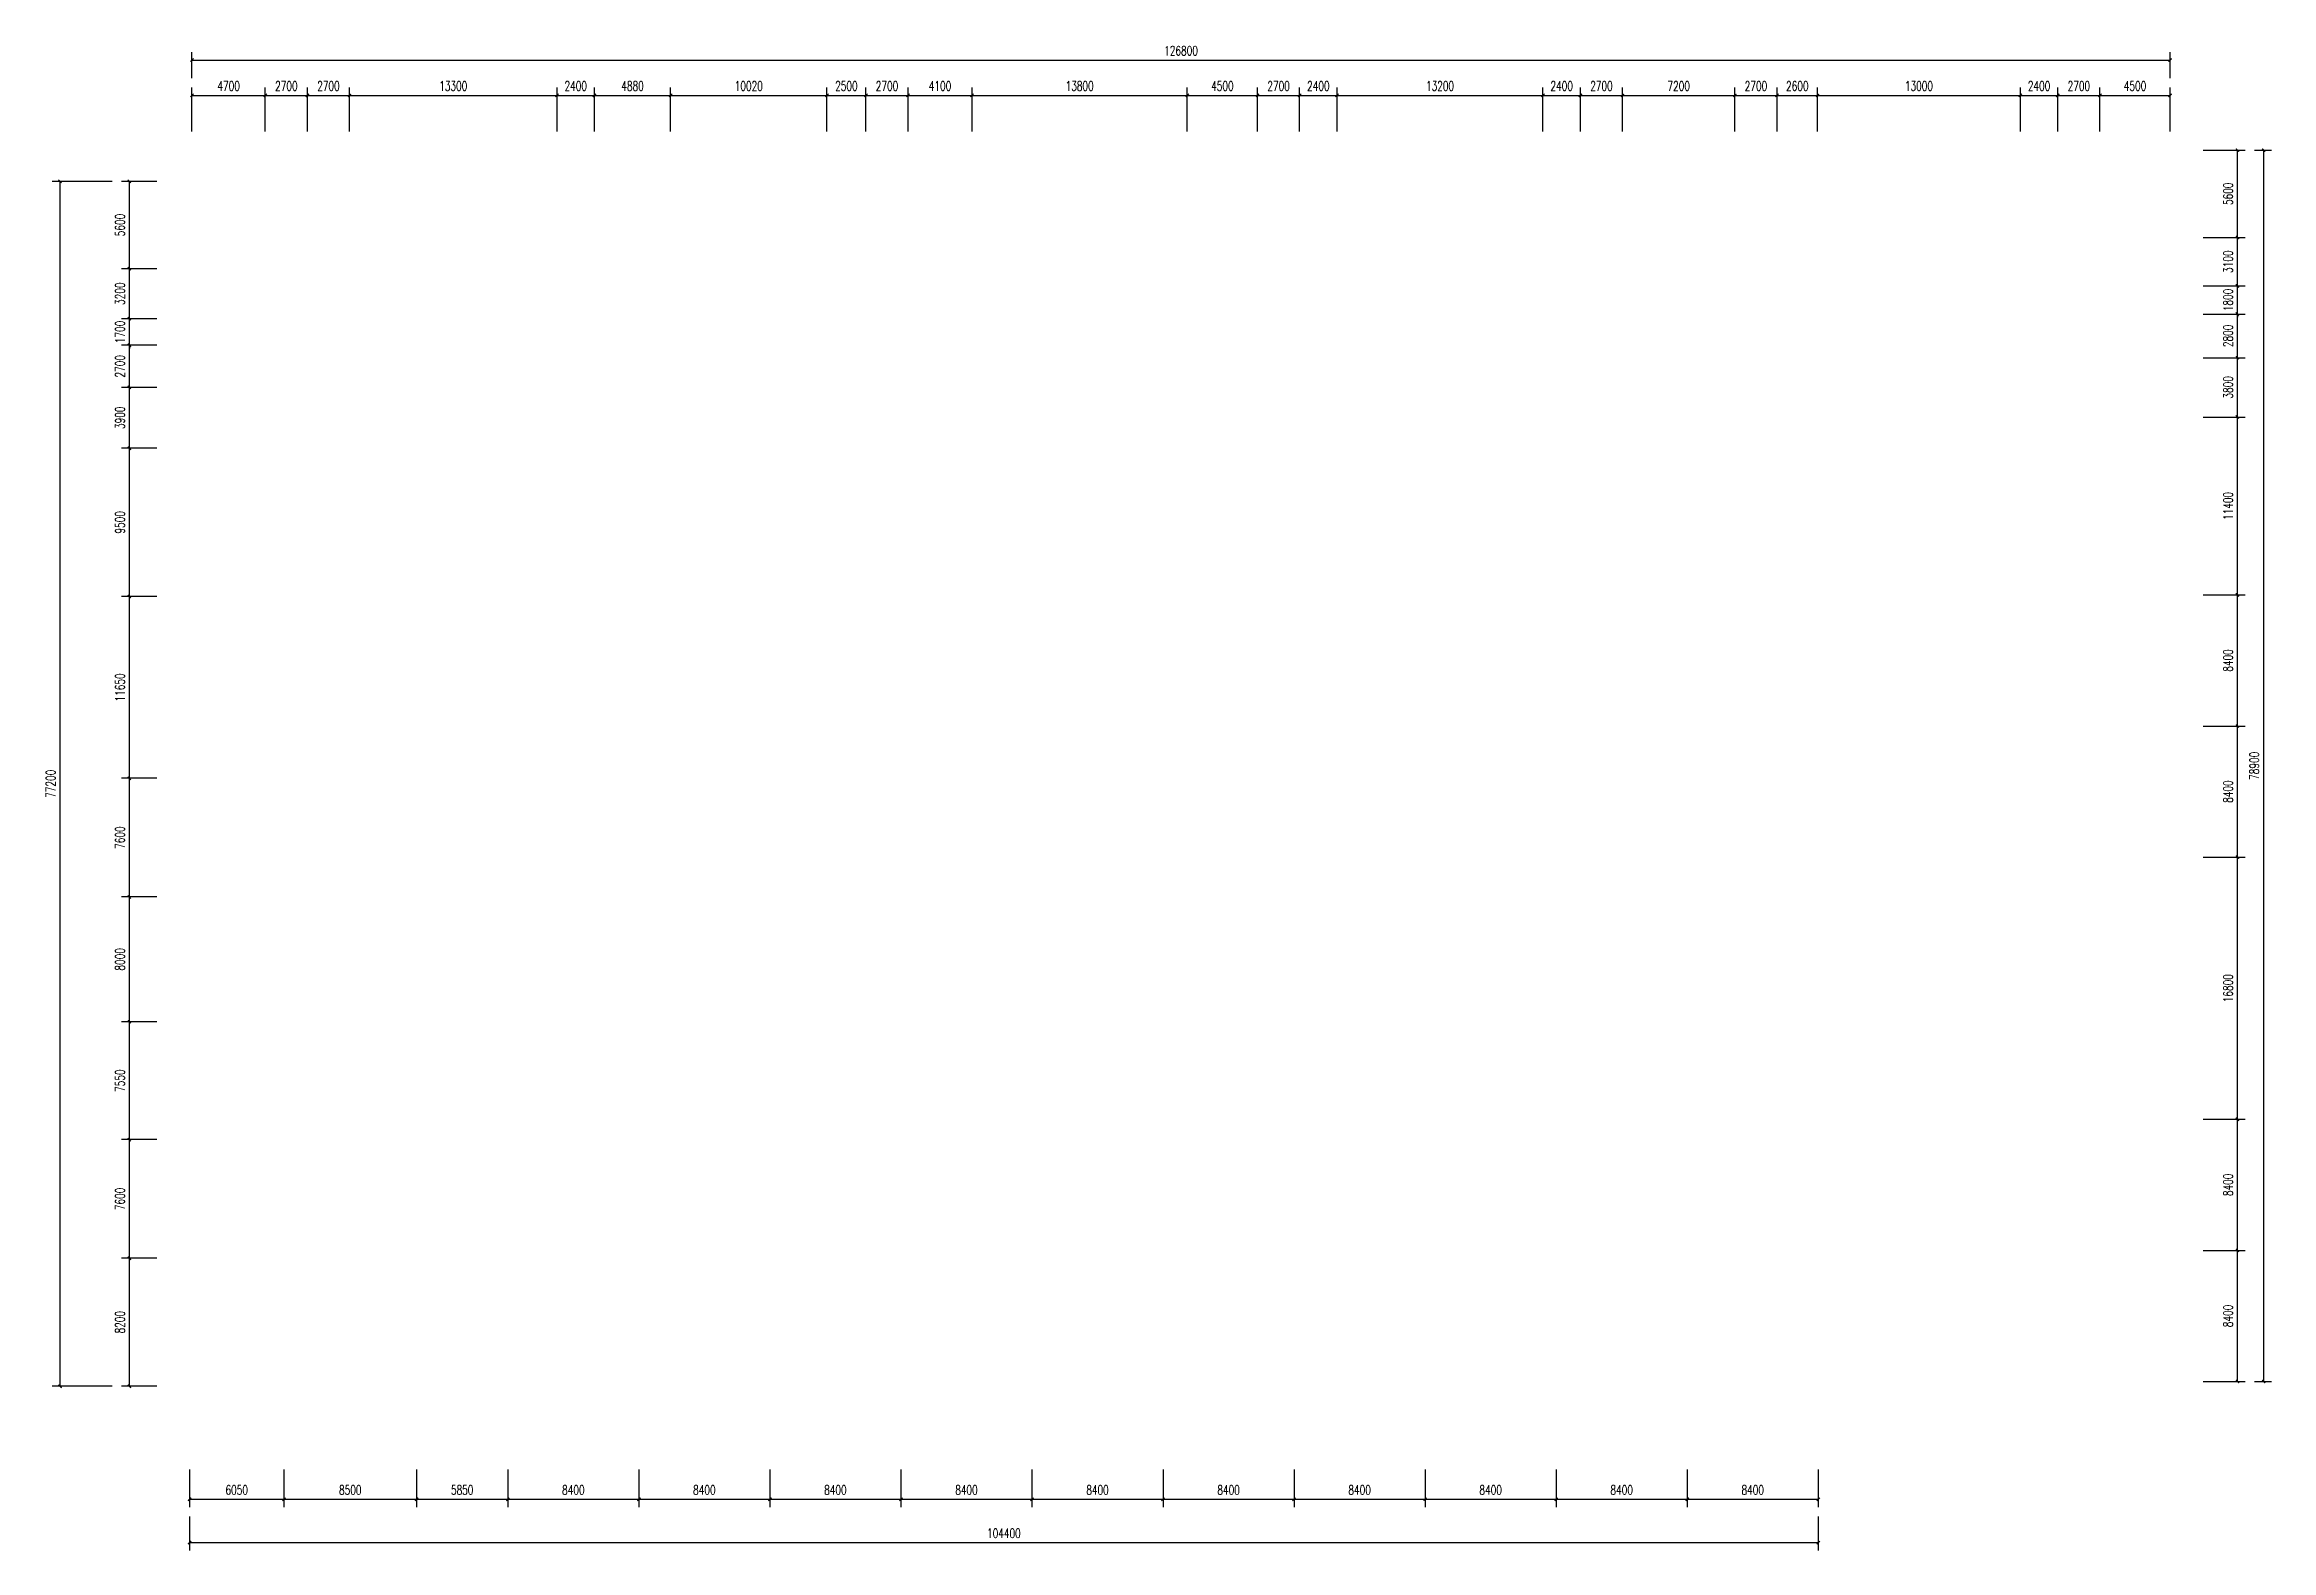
# Model space of a CAD drawing. Extents: x 23428 to 24977637, y 11095 to 11339778.
# Drawn here: x 24099978 to 24242724, y 11167048 to 11263536 of the extents above; entities that cross this region are included whole.
import ezdxf

# ---------------------------------------------------------------- set-up
doc = ezdxf.new("R2010")
doc.units = 0
doc.header["$LTSCALE"] = 1000
doc.layers.add('A-ANNO-DIMS', color=3, linetype='Continuous')
doc.styles.add('DIM_FONT', font='SIMPLEX', dxfattribs={"width": 0.7, "bigfont": 'GBCBIG'})
doc.dimstyles.new('DIMN200', dxfattribs={"dimscale": 2, "dimtxt": 300, "dimasz": 100, "dimexe": 250, "dimexo": 300, "dimgap": 150, "dimtad": 1, "dimdec": 0, "dimzin": 0, "dimdsep": 46, "dimtxsty": 'DIM_FONT', "dimblk": 'ARCHTICK', "dimcen": 0.09, "dimclrt": 7, "dimazin": 2, "dimtfac": 1, "dimtdec": 0, "dimtix": 1, "dimtmove": 2, "dimatfit": 3, "dimldrblk": 'ARCHTICK', "dimfxl": 1, "dimtolj": 1, "dimtzin": 0, "dimarcsym": 0})

msp = doc.modelspace()

# ---------------------------------------------------------------- blocks, each defined once
blk = doc.blocks.new('_ArchTick')
at = {"color": 0, "linetype": 'ByBlock', "const_width": 0.4}
blk.add_lwpolyline([(-0.5, -0.5), (0.5, 0.5)], dxfattribs=at)
blk = doc.blocks.new('*D423')
at = {"layer": 'A-ANNO-DIMS', "color": 0, "lineweight": -2}
for p, q in [((24109429, 11261381), (24109429, 11263043)), ((24236229, 11261381), (24236229, 11263043)), ((24109429, 11262543), (24236229, 11262543))]:
    blk.add_line(p, q, dxfattribs=at)
at = {"layer": 'Defpoints', "color": 0}
for p in [(24236229, 11262543), (24109429, 11260781), (24236229, 11260781)]:
    blk.add_point(p, dxfattribs=at)
at = {"layer": 'A-ANNO-DIMS', "color": 0, "lineweight": -2, "xscale": 200, "yscale": 200, "zscale": 200, "rotation": 180}
blk.add_blockref('_ArchTick', (24109429, 11262543), dxfattribs=at)
at = {"layer": 'A-ANNO-DIMS', "color": 0, "lineweight": -2, "xscale": 200, "yscale": 200, "zscale": 200}
blk.add_blockref('_ArchTick', (24236229, 11262543), dxfattribs=at)
at = {"layer": 'A-ANNO-DIMS', "color": 7, "insert": (24172829, 11263143), "char_height": 600, "attachment_point": 5, "style": 'DIM_FONT'}
blk.add_mtext('\\A1;126800', dxfattribs=at)
blk = doc.blocks.new('*D424')
at = {"layer": 'A-ANNO-DIMS', "color": 0, "lineweight": -2}
for p, q in [((24109429, 11257967), (24109429, 11260781)), ((24109429, 11260281), (24114129, 11260281)), ((24114129, 11257967), (24114129, 11260781))]:
    blk.add_line(p, q, dxfattribs=at)
at = {"layer": 'Defpoints', "color": 0}
for p in [(24114129, 11260281), (24109429, 11257367), (24114129, 11257367)]:
    blk.add_point(p, dxfattribs=at)
at = {"layer": 'A-ANNO-DIMS', "color": 0, "lineweight": -2, "xscale": 200, "yscale": 200, "zscale": 200, "rotation": 180}
blk.add_blockref('_ArchTick', (24109429, 11260281), dxfattribs=at)
at = {"layer": 'A-ANNO-DIMS', "color": 0, "lineweight": -2, "xscale": 200, "yscale": 200, "zscale": 200}
blk.add_blockref('_ArchTick', (24114129, 11260281), dxfattribs=at)
at = {"layer": 'A-ANNO-DIMS', "color": 7, "insert": (24111779, 11260881), "char_height": 600, "attachment_point": 5, "style": 'DIM_FONT'}
blk.add_mtext('\\A1;4700', dxfattribs=at)
blk = doc.blocks.new('*D425')
at = {"layer": 'A-ANNO-DIMS', "color": 0, "lineweight": -2}
for p, q in [((24114129, 11257967), (24114129, 11260781)), ((24114129, 11260281), (24116829, 11260281)), ((24116829, 11257967), (24116829, 11260781))]:
    blk.add_line(p, q, dxfattribs=at)
at = {"layer": 'Defpoints', "color": 0}
for p in [(24116829, 11260281), (24114129, 11257367), (24116829, 11257367)]:
    blk.add_point(p, dxfattribs=at)
at = {"layer": 'A-ANNO-DIMS', "color": 0, "lineweight": -2, "xscale": 200, "yscale": 200, "zscale": 200, "rotation": 180}
blk.add_blockref('_ArchTick', (24114129, 11260281), dxfattribs=at)
at = {"layer": 'A-ANNO-DIMS', "color": 0, "lineweight": -2, "xscale": 200, "yscale": 200, "zscale": 200}
blk.add_blockref('_ArchTick', (24116829, 11260281), dxfattribs=at)
at = {"layer": 'A-ANNO-DIMS', "color": 7, "insert": (24115479, 11260881), "char_height": 600, "attachment_point": 5, "style": 'DIM_FONT'}
blk.add_mtext('\\A1;2700', dxfattribs=at)
blk = doc.blocks.new('*D426')
at = {"layer": 'A-ANNO-DIMS', "color": 0, "lineweight": -2}
for p, q in [((24116829, 11257967), (24116829, 11260781)), ((24116829, 11260281), (24119529, 11260281)), ((24119529, 11257967), (24119529, 11260781))]:
    blk.add_line(p, q, dxfattribs=at)
at = {"layer": 'Defpoints', "color": 0}
for p in [(24119529, 11260281), (24116829, 11257367), (24119529, 11257367)]:
    blk.add_point(p, dxfattribs=at)
at = {"layer": 'A-ANNO-DIMS', "color": 0, "lineweight": -2, "xscale": 200, "yscale": 200, "zscale": 200, "rotation": 180}
blk.add_blockref('_ArchTick', (24116829, 11260281), dxfattribs=at)
at = {"layer": 'A-ANNO-DIMS', "color": 0, "lineweight": -2, "xscale": 200, "yscale": 200, "zscale": 200}
blk.add_blockref('_ArchTick', (24119529, 11260281), dxfattribs=at)
at = {"layer": 'A-ANNO-DIMS', "color": 7, "insert": (24118179, 11260881), "char_height": 600, "attachment_point": 5, "style": 'DIM_FONT'}
blk.add_mtext('\\A1;2700', dxfattribs=at)
blk = doc.blocks.new('*D427')
at = {"layer": 'A-ANNO-DIMS', "color": 0, "lineweight": -2}
for p, q in [((24119529, 11257967), (24119529, 11260781)), ((24119529, 11260281), (24132829, 11260281)), ((24132829, 11257967), (24132829, 11260781))]:
    blk.add_line(p, q, dxfattribs=at)
at = {"layer": 'Defpoints', "color": 0}
for p in [(24132829, 11260281), (24119529, 11257367), (24132829, 11257367)]:
    blk.add_point(p, dxfattribs=at)
at = {"layer": 'A-ANNO-DIMS', "color": 0, "lineweight": -2, "xscale": 200, "yscale": 200, "zscale": 200, "rotation": 180}
blk.add_blockref('_ArchTick', (24119529, 11260281), dxfattribs=at)
at = {"layer": 'A-ANNO-DIMS', "color": 0, "lineweight": -2, "xscale": 200, "yscale": 200, "zscale": 200}
blk.add_blockref('_ArchTick', (24132829, 11260281), dxfattribs=at)
at = {"layer": 'A-ANNO-DIMS', "color": 7, "insert": (24126179, 11260881), "char_height": 600, "attachment_point": 5, "style": 'DIM_FONT'}
blk.add_mtext('\\A1;13300', dxfattribs=at)
blk = doc.blocks.new('*D428')
at = {"layer": 'A-ANNO-DIMS', "color": 0, "lineweight": -2}
for p, q in [((24132829, 11257967), (24132829, 11260781)), ((24132829, 11260281), (24135229, 11260281)), ((24135229, 11257967), (24135229, 11260781))]:
    blk.add_line(p, q, dxfattribs=at)
at = {"layer": 'Defpoints', "color": 0}
for p in [(24135229, 11260281), (24132829, 11257367), (24135229, 11257367)]:
    blk.add_point(p, dxfattribs=at)
at = {"layer": 'A-ANNO-DIMS', "color": 0, "lineweight": -2, "xscale": 200, "yscale": 200, "zscale": 200, "rotation": 180}
blk.add_blockref('_ArchTick', (24132829, 11260281), dxfattribs=at)
at = {"layer": 'A-ANNO-DIMS', "color": 0, "lineweight": -2, "xscale": 200, "yscale": 200, "zscale": 200}
blk.add_blockref('_ArchTick', (24135229, 11260281), dxfattribs=at)
at = {"layer": 'A-ANNO-DIMS', "color": 7, "insert": (24134029, 11260881), "char_height": 600, "attachment_point": 5, "style": 'DIM_FONT'}
blk.add_mtext('\\A1;2400', dxfattribs=at)
blk = doc.blocks.new('*D429')
at = {"layer": 'A-ANNO-DIMS', "color": 0, "lineweight": -2}
for p, q in [((24135229, 11257967), (24135229, 11260781)), ((24135229, 11260281), (24140109, 11260281)), ((24140109, 11257967), (24140109, 11260781))]:
    blk.add_line(p, q, dxfattribs=at)
at = {"layer": 'Defpoints', "color": 0}
for p in [(24140109, 11260281), (24135229, 11257367), (24140109, 11257367)]:
    blk.add_point(p, dxfattribs=at)
at = {"layer": 'A-ANNO-DIMS', "color": 0, "lineweight": -2, "xscale": 200, "yscale": 200, "zscale": 200, "rotation": 180}
blk.add_blockref('_ArchTick', (24135229, 11260281), dxfattribs=at)
at = {"layer": 'A-ANNO-DIMS', "color": 0, "lineweight": -2, "xscale": 200, "yscale": 200, "zscale": 200}
blk.add_blockref('_ArchTick', (24140109, 11260281), dxfattribs=at)
at = {"layer": 'A-ANNO-DIMS', "color": 7, "insert": (24137669, 11260881), "char_height": 600, "attachment_point": 5, "style": 'DIM_FONT'}
blk.add_mtext('\\A1;4880', dxfattribs=at)
blk = doc.blocks.new('*D430')
at = {"layer": 'A-ANNO-DIMS', "color": 0, "lineweight": -2}
for p, q in [((24140109, 11257967), (24140109, 11260781)), ((24140109, 11260281), (24150129, 11260281)), ((24150129, 11257967), (24150129, 11260781))]:
    blk.add_line(p, q, dxfattribs=at)
at = {"layer": 'Defpoints', "color": 0}
for p in [(24150129, 11260281), (24140109, 11257367), (24150129, 11257367)]:
    blk.add_point(p, dxfattribs=at)
at = {"layer": 'A-ANNO-DIMS', "color": 0, "lineweight": -2, "xscale": 200, "yscale": 200, "zscale": 200, "rotation": 180}
blk.add_blockref('_ArchTick', (24140109, 11260281), dxfattribs=at)
at = {"layer": 'A-ANNO-DIMS', "color": 0, "lineweight": -2, "xscale": 200, "yscale": 200, "zscale": 200}
blk.add_blockref('_ArchTick', (24150129, 11260281), dxfattribs=at)
at = {"layer": 'A-ANNO-DIMS', "color": 7, "insert": (24145119, 11260881), "char_height": 600, "attachment_point": 5, "style": 'DIM_FONT'}
blk.add_mtext('\\A1;10020', dxfattribs=at)
blk = doc.blocks.new('*D431')
at = {"layer": 'A-ANNO-DIMS', "color": 0, "lineweight": -2}
for p, q in [((24150129, 11257967), (24150129, 11260781)), ((24150129, 11260281), (24152629, 11260281)), ((24152629, 11257967), (24152629, 11260781))]:
    blk.add_line(p, q, dxfattribs=at)
at = {"layer": 'Defpoints', "color": 0}
for p in [(24152629, 11260281), (24150129, 11257367), (24152629, 11257367)]:
    blk.add_point(p, dxfattribs=at)
at = {"layer": 'A-ANNO-DIMS', "color": 0, "lineweight": -2, "xscale": 200, "yscale": 200, "zscale": 200, "rotation": 180}
blk.add_blockref('_ArchTick', (24150129, 11260281), dxfattribs=at)
at = {"layer": 'A-ANNO-DIMS', "color": 0, "lineweight": -2, "xscale": 200, "yscale": 200, "zscale": 200}
blk.add_blockref('_ArchTick', (24152629, 11260281), dxfattribs=at)
at = {"layer": 'A-ANNO-DIMS', "color": 7, "insert": (24151379, 11260881), "char_height": 600, "attachment_point": 5, "style": 'DIM_FONT'}
blk.add_mtext('\\A1;2500', dxfattribs=at)
blk = doc.blocks.new('*D432')
at = {"layer": 'A-ANNO-DIMS', "color": 0, "lineweight": -2}
for p, q in [((24152629, 11257967), (24152629, 11260781)), ((24152629, 11260281), (24155329, 11260281)), ((24155329, 11257967), (24155329, 11260781))]:
    blk.add_line(p, q, dxfattribs=at)
at = {"layer": 'Defpoints', "color": 0}
for p in [(24155329, 11260281), (24152629, 11257367), (24155329, 11257367)]:
    blk.add_point(p, dxfattribs=at)
at = {"layer": 'A-ANNO-DIMS', "color": 0, "lineweight": -2, "xscale": 200, "yscale": 200, "zscale": 200, "rotation": 180}
blk.add_blockref('_ArchTick', (24152629, 11260281), dxfattribs=at)
at = {"layer": 'A-ANNO-DIMS', "color": 0, "lineweight": -2, "xscale": 200, "yscale": 200, "zscale": 200}
blk.add_blockref('_ArchTick', (24155329, 11260281), dxfattribs=at)
at = {"layer": 'A-ANNO-DIMS', "color": 7, "insert": (24153979, 11260881), "char_height": 600, "attachment_point": 5, "style": 'DIM_FONT'}
blk.add_mtext('\\A1;2700', dxfattribs=at)
blk = doc.blocks.new('*D433')
at = {"layer": 'A-ANNO-DIMS', "color": 0, "lineweight": -2}
for p, q in [((24155329, 11257967), (24155329, 11260781)), ((24155329, 11260281), (24159429, 11260281)), ((24159429, 11257967), (24159429, 11260781))]:
    blk.add_line(p, q, dxfattribs=at)
at = {"layer": 'Defpoints', "color": 0}
for p in [(24159429, 11260281), (24155329, 11257367), (24159429, 11257367)]:
    blk.add_point(p, dxfattribs=at)
at = {"layer": 'A-ANNO-DIMS', "color": 0, "lineweight": -2, "xscale": 200, "yscale": 200, "zscale": 200, "rotation": 180}
blk.add_blockref('_ArchTick', (24155329, 11260281), dxfattribs=at)
at = {"layer": 'A-ANNO-DIMS', "color": 0, "lineweight": -2, "xscale": 200, "yscale": 200, "zscale": 200}
blk.add_blockref('_ArchTick', (24159429, 11260281), dxfattribs=at)
at = {"layer": 'A-ANNO-DIMS', "color": 7, "insert": (24157379, 11260881), "char_height": 600, "attachment_point": 5, "style": 'DIM_FONT'}
blk.add_mtext('\\A1;4100', dxfattribs=at)
blk = doc.blocks.new('*D434')
at = {"layer": 'A-ANNO-DIMS', "color": 0, "lineweight": -2}
for p, q in [((24159429, 11257967), (24159429, 11260781)), ((24159429, 11260281), (24173229, 11260281)), ((24173229, 11257967), (24173229, 11260781))]:
    blk.add_line(p, q, dxfattribs=at)
at = {"layer": 'Defpoints', "color": 0}
for p in [(24173229, 11260281), (24159429, 11257367), (24173229, 11257367)]:
    blk.add_point(p, dxfattribs=at)
at = {"layer": 'A-ANNO-DIMS', "color": 0, "lineweight": -2, "xscale": 200, "yscale": 200, "zscale": 200, "rotation": 180}
blk.add_blockref('_ArchTick', (24159429, 11260281), dxfattribs=at)
at = {"layer": 'A-ANNO-DIMS', "color": 0, "lineweight": -2, "xscale": 200, "yscale": 200, "zscale": 200}
blk.add_blockref('_ArchTick', (24173229, 11260281), dxfattribs=at)
at = {"layer": 'A-ANNO-DIMS', "color": 7, "insert": (24166329, 11260881), "char_height": 600, "attachment_point": 5, "style": 'DIM_FONT'}
blk.add_mtext('\\A1;13800', dxfattribs=at)
blk = doc.blocks.new('*D435')
at = {"layer": 'A-ANNO-DIMS', "color": 0, "lineweight": -2}
for p, q in [((24173229, 11257967), (24173229, 11260781)), ((24173229, 11260281), (24177729, 11260281)), ((24177729, 11257967), (24177729, 11260781))]:
    blk.add_line(p, q, dxfattribs=at)
at = {"layer": 'Defpoints', "color": 0}
for p in [(24177729, 11260281), (24173229, 11257367), (24177729, 11257367)]:
    blk.add_point(p, dxfattribs=at)
at = {"layer": 'A-ANNO-DIMS', "color": 0, "lineweight": -2, "xscale": 200, "yscale": 200, "zscale": 200, "rotation": 180}
blk.add_blockref('_ArchTick', (24173229, 11260281), dxfattribs=at)
at = {"layer": 'A-ANNO-DIMS', "color": 0, "lineweight": -2, "xscale": 200, "yscale": 200, "zscale": 200}
blk.add_blockref('_ArchTick', (24177729, 11260281), dxfattribs=at)
at = {"layer": 'A-ANNO-DIMS', "color": 7, "insert": (24175479, 11260881), "char_height": 600, "attachment_point": 5, "style": 'DIM_FONT'}
blk.add_mtext('\\A1;4500', dxfattribs=at)
blk = doc.blocks.new('*D436')
at = {"layer": 'A-ANNO-DIMS', "color": 0, "lineweight": -2}
for p, q in [((24177729, 11257967), (24177729, 11260781)), ((24177729, 11260281), (24180429, 11260281)), ((24180429, 11257967), (24180429, 11260781))]:
    blk.add_line(p, q, dxfattribs=at)
at = {"layer": 'Defpoints', "color": 0}
for p in [(24180429, 11260281), (24177729, 11257367), (24180429, 11257367)]:
    blk.add_point(p, dxfattribs=at)
at = {"layer": 'A-ANNO-DIMS', "color": 0, "lineweight": -2, "xscale": 200, "yscale": 200, "zscale": 200, "rotation": 180}
blk.add_blockref('_ArchTick', (24177729, 11260281), dxfattribs=at)
at = {"layer": 'A-ANNO-DIMS', "color": 0, "lineweight": -2, "xscale": 200, "yscale": 200, "zscale": 200}
blk.add_blockref('_ArchTick', (24180429, 11260281), dxfattribs=at)
at = {"layer": 'A-ANNO-DIMS', "color": 7, "insert": (24179079, 11260881), "char_height": 600, "attachment_point": 5, "style": 'DIM_FONT'}
blk.add_mtext('\\A1;2700', dxfattribs=at)
blk = doc.blocks.new('*D437')
at = {"layer": 'A-ANNO-DIMS', "color": 0, "lineweight": -2}
for p, q in [((24180429, 11257967), (24180429, 11260781)), ((24180429, 11260281), (24182829, 11260281)), ((24182829, 11257967), (24182829, 11260781))]:
    blk.add_line(p, q, dxfattribs=at)
at = {"layer": 'Defpoints', "color": 0}
for p in [(24182829, 11260281), (24180429, 11257367), (24182829, 11257367)]:
    blk.add_point(p, dxfattribs=at)
at = {"layer": 'A-ANNO-DIMS', "color": 0, "lineweight": -2, "xscale": 200, "yscale": 200, "zscale": 200, "rotation": 180}
blk.add_blockref('_ArchTick', (24180429, 11260281), dxfattribs=at)
at = {"layer": 'A-ANNO-DIMS', "color": 0, "lineweight": -2, "xscale": 200, "yscale": 200, "zscale": 200}
blk.add_blockref('_ArchTick', (24182829, 11260281), dxfattribs=at)
at = {"layer": 'A-ANNO-DIMS', "color": 7, "insert": (24181629, 11260881), "char_height": 600, "attachment_point": 5, "style": 'DIM_FONT'}
blk.add_mtext('\\A1;2400', dxfattribs=at)
blk = doc.blocks.new('*D438')
at = {"layer": 'A-ANNO-DIMS', "color": 0, "lineweight": -2}
for p, q in [((24182829, 11257967), (24182829, 11260781)), ((24182829, 11260281), (24196029, 11260281)), ((24196029, 11257967), (24196029, 11260781))]:
    blk.add_line(p, q, dxfattribs=at)
at = {"layer": 'Defpoints', "color": 0}
for p in [(24196029, 11260281), (24182829, 11257367), (24196029, 11257367)]:
    blk.add_point(p, dxfattribs=at)
at = {"layer": 'A-ANNO-DIMS', "color": 0, "lineweight": -2, "xscale": 200, "yscale": 200, "zscale": 200, "rotation": 180}
blk.add_blockref('_ArchTick', (24182829, 11260281), dxfattribs=at)
at = {"layer": 'A-ANNO-DIMS', "color": 0, "lineweight": -2, "xscale": 200, "yscale": 200, "zscale": 200}
blk.add_blockref('_ArchTick', (24196029, 11260281), dxfattribs=at)
at = {"layer": 'A-ANNO-DIMS', "color": 7, "insert": (24189429, 11260881), "char_height": 600, "attachment_point": 5, "style": 'DIM_FONT'}
blk.add_mtext('\\A1;13200', dxfattribs=at)
blk = doc.blocks.new('*D439')
at = {"layer": 'A-ANNO-DIMS', "color": 0, "lineweight": -2}
for p, q in [((24196029, 11257967), (24196029, 11260781)), ((24196029, 11260281), (24198429, 11260281)), ((24198429, 11257967), (24198429, 11260781))]:
    blk.add_line(p, q, dxfattribs=at)
at = {"layer": 'Defpoints', "color": 0}
for p in [(24198429, 11260281), (24196029, 11257367), (24198429, 11257367)]:
    blk.add_point(p, dxfattribs=at)
at = {"layer": 'A-ANNO-DIMS', "color": 0, "lineweight": -2, "xscale": 200, "yscale": 200, "zscale": 200, "rotation": 180}
blk.add_blockref('_ArchTick', (24196029, 11260281), dxfattribs=at)
at = {"layer": 'A-ANNO-DIMS', "color": 0, "lineweight": -2, "xscale": 200, "yscale": 200, "zscale": 200}
blk.add_blockref('_ArchTick', (24198429, 11260281), dxfattribs=at)
at = {"layer": 'A-ANNO-DIMS', "color": 7, "insert": (24197229, 11260881), "char_height": 600, "attachment_point": 5, "style": 'DIM_FONT'}
blk.add_mtext('\\A1;2400', dxfattribs=at)
blk = doc.blocks.new('*D440')
at = {"layer": 'A-ANNO-DIMS', "color": 0, "lineweight": -2}
for p, q in [((24198429, 11257967), (24198429, 11260781)), ((24198429, 11260281), (24201129, 11260281)), ((24201129, 11257967), (24201129, 11260781))]:
    blk.add_line(p, q, dxfattribs=at)
at = {"layer": 'Defpoints', "color": 0}
for p in [(24201129, 11260281), (24198429, 11257367), (24201129, 11257367)]:
    blk.add_point(p, dxfattribs=at)
at = {"layer": 'A-ANNO-DIMS', "color": 0, "lineweight": -2, "xscale": 200, "yscale": 200, "zscale": 200, "rotation": 180}
blk.add_blockref('_ArchTick', (24198429, 11260281), dxfattribs=at)
at = {"layer": 'A-ANNO-DIMS', "color": 0, "lineweight": -2, "xscale": 200, "yscale": 200, "zscale": 200}
blk.add_blockref('_ArchTick', (24201129, 11260281), dxfattribs=at)
at = {"layer": 'A-ANNO-DIMS', "color": 7, "insert": (24199779, 11260881), "char_height": 600, "attachment_point": 5, "style": 'DIM_FONT'}
blk.add_mtext('\\A1;2700', dxfattribs=at)
blk = doc.blocks.new('*D441')
at = {"layer": 'A-ANNO-DIMS', "color": 0, "lineweight": -2}
for p, q in [((24201129, 11257967), (24201129, 11260781)), ((24201129, 11260281), (24208329, 11260281)), ((24208329, 11257967), (24208329, 11260781))]:
    blk.add_line(p, q, dxfattribs=at)
at = {"layer": 'Defpoints', "color": 0}
for p in [(24208329, 11260281), (24201129, 11257367), (24208329, 11257367)]:
    blk.add_point(p, dxfattribs=at)
at = {"layer": 'A-ANNO-DIMS', "color": 0, "lineweight": -2, "xscale": 200, "yscale": 200, "zscale": 200, "rotation": 180}
blk.add_blockref('_ArchTick', (24201129, 11260281), dxfattribs=at)
at = {"layer": 'A-ANNO-DIMS', "color": 0, "lineweight": -2, "xscale": 200, "yscale": 200, "zscale": 200}
blk.add_blockref('_ArchTick', (24208329, 11260281), dxfattribs=at)
at = {"layer": 'A-ANNO-DIMS', "color": 7, "insert": (24204729, 11260881), "char_height": 600, "attachment_point": 5, "style": 'DIM_FONT'}
blk.add_mtext('\\A1;7200', dxfattribs=at)
blk = doc.blocks.new('*D442')
at = {"layer": 'A-ANNO-DIMS', "color": 0, "lineweight": -2}
for p, q in [((24208329, 11257967), (24208329, 11260781)), ((24208329, 11260281), (24211029, 11260281)), ((24211029, 11257967), (24211029, 11260781))]:
    blk.add_line(p, q, dxfattribs=at)
at = {"layer": 'Defpoints', "color": 0}
for p in [(24211029, 11260281), (24208329, 11257367), (24211029, 11257367)]:
    blk.add_point(p, dxfattribs=at)
at = {"layer": 'A-ANNO-DIMS', "color": 0, "lineweight": -2, "xscale": 200, "yscale": 200, "zscale": 200, "rotation": 180}
blk.add_blockref('_ArchTick', (24208329, 11260281), dxfattribs=at)
at = {"layer": 'A-ANNO-DIMS', "color": 0, "lineweight": -2, "xscale": 200, "yscale": 200, "zscale": 200}
blk.add_blockref('_ArchTick', (24211029, 11260281), dxfattribs=at)
at = {"layer": 'A-ANNO-DIMS', "color": 7, "insert": (24209679, 11260881), "char_height": 600, "attachment_point": 5, "style": 'DIM_FONT'}
blk.add_mtext('\\A1;2700', dxfattribs=at)
blk = doc.blocks.new('*D443')
at = {"layer": 'A-ANNO-DIMS', "color": 0, "lineweight": -2}
for p, q in [((24211029, 11257967), (24211029, 11260781)), ((24211029, 11260281), (24213629, 11260281)), ((24213629, 11257967), (24213629, 11260781))]:
    blk.add_line(p, q, dxfattribs=at)
at = {"layer": 'Defpoints', "color": 0}
for p in [(24213629, 11260281), (24211029, 11257367), (24213629, 11257367)]:
    blk.add_point(p, dxfattribs=at)
at = {"layer": 'A-ANNO-DIMS', "color": 0, "lineweight": -2, "xscale": 200, "yscale": 200, "zscale": 200, "rotation": 180}
blk.add_blockref('_ArchTick', (24211029, 11260281), dxfattribs=at)
at = {"layer": 'A-ANNO-DIMS', "color": 0, "lineweight": -2, "xscale": 200, "yscale": 200, "zscale": 200}
blk.add_blockref('_ArchTick', (24213629, 11260281), dxfattribs=at)
at = {"layer": 'A-ANNO-DIMS', "color": 7, "insert": (24212329, 11260881), "char_height": 600, "attachment_point": 5, "style": 'DIM_FONT'}
blk.add_mtext('\\A1;2600', dxfattribs=at)
blk = doc.blocks.new('*D444')
at = {"layer": 'A-ANNO-DIMS', "color": 0, "lineweight": -2}
for p, q in [((24213629, 11257967), (24213629, 11260781)), ((24213629, 11260281), (24226629, 11260281)), ((24226629, 11257967), (24226629, 11260781))]:
    blk.add_line(p, q, dxfattribs=at)
at = {"layer": 'Defpoints', "color": 0}
for p in [(24226629, 11260281), (24213629, 11257367), (24226629, 11257367)]:
    blk.add_point(p, dxfattribs=at)
at = {"layer": 'A-ANNO-DIMS', "color": 0, "lineweight": -2, "xscale": 200, "yscale": 200, "zscale": 200, "rotation": 180}
blk.add_blockref('_ArchTick', (24213629, 11260281), dxfattribs=at)
at = {"layer": 'A-ANNO-DIMS', "color": 0, "lineweight": -2, "xscale": 200, "yscale": 200, "zscale": 200}
blk.add_blockref('_ArchTick', (24226629, 11260281), dxfattribs=at)
at = {"layer": 'A-ANNO-DIMS', "color": 7, "insert": (24220129, 11260881), "char_height": 600, "attachment_point": 5, "style": 'DIM_FONT'}
blk.add_mtext('\\A1;13000', dxfattribs=at)
blk = doc.blocks.new('*D445')
at = {"layer": 'A-ANNO-DIMS', "color": 0, "lineweight": -2}
for p, q in [((24226629, 11257967), (24226629, 11260781)), ((24226629, 11260281), (24229029, 11260281)), ((24229029, 11257967), (24229029, 11260781))]:
    blk.add_line(p, q, dxfattribs=at)
at = {"layer": 'Defpoints', "color": 0}
for p in [(24229029, 11260281), (24226629, 11257367), (24229029, 11257367)]:
    blk.add_point(p, dxfattribs=at)
at = {"layer": 'A-ANNO-DIMS', "color": 0, "lineweight": -2, "xscale": 200, "yscale": 200, "zscale": 200, "rotation": 180}
blk.add_blockref('_ArchTick', (24226629, 11260281), dxfattribs=at)
at = {"layer": 'A-ANNO-DIMS', "color": 0, "lineweight": -2, "xscale": 200, "yscale": 200, "zscale": 200}
blk.add_blockref('_ArchTick', (24229029, 11260281), dxfattribs=at)
at = {"layer": 'A-ANNO-DIMS', "color": 7, "insert": (24227829, 11260881), "char_height": 600, "attachment_point": 5, "style": 'DIM_FONT'}
blk.add_mtext('\\A1;2400', dxfattribs=at)
blk = doc.blocks.new('*D446')
at = {"layer": 'A-ANNO-DIMS', "color": 0, "lineweight": -2}
for p, q in [((24229029, 11257967), (24229029, 11260781)), ((24229029, 11260281), (24231729, 11260281)), ((24231729, 11257967), (24231729, 11260781))]:
    blk.add_line(p, q, dxfattribs=at)
at = {"layer": 'Defpoints', "color": 0}
for p in [(24231729, 11260281), (24229029, 11257367), (24231729, 11257367)]:
    blk.add_point(p, dxfattribs=at)
at = {"layer": 'A-ANNO-DIMS', "color": 0, "lineweight": -2, "xscale": 200, "yscale": 200, "zscale": 200, "rotation": 180}
blk.add_blockref('_ArchTick', (24229029, 11260281), dxfattribs=at)
at = {"layer": 'A-ANNO-DIMS', "color": 0, "lineweight": -2, "xscale": 200, "yscale": 200, "zscale": 200}
blk.add_blockref('_ArchTick', (24231729, 11260281), dxfattribs=at)
at = {"layer": 'A-ANNO-DIMS', "color": 7, "insert": (24230379, 11260881), "char_height": 600, "attachment_point": 5, "style": 'DIM_FONT'}
blk.add_mtext('\\A1;2700', dxfattribs=at)
blk = doc.blocks.new('*D447')
at = {"layer": 'A-ANNO-DIMS', "color": 0, "lineweight": -2}
for p, q in [((24231729, 11257967), (24231729, 11260781)), ((24231729, 11260281), (24236229, 11260281)), ((24236229, 11257967), (24236229, 11260781))]:
    blk.add_line(p, q, dxfattribs=at)
at = {"layer": 'Defpoints', "color": 0}
for p in [(24236229, 11260281), (24231729, 11257367), (24236229, 11257367)]:
    blk.add_point(p, dxfattribs=at)
at = {"layer": 'A-ANNO-DIMS', "color": 0, "lineweight": -2, "xscale": 200, "yscale": 200, "zscale": 200, "rotation": 180}
blk.add_blockref('_ArchTick', (24231729, 11260281), dxfattribs=at)
at = {"layer": 'A-ANNO-DIMS', "color": 0, "lineweight": -2, "xscale": 200, "yscale": 200, "zscale": 200}
blk.add_blockref('_ArchTick', (24236229, 11260281), dxfattribs=at)
at = {"layer": 'A-ANNO-DIMS', "color": 7, "insert": (24233979, 11260881), "char_height": 600, "attachment_point": 5, "style": 'DIM_FONT'}
blk.add_mtext('\\A1;4500', dxfattribs=at)
blk = doc.blocks.new('*D448')
at = {"layer": 'A-ANNO-DIMS', "color": 0, "lineweight": -2}
for p, q in [((24104314, 11254772), (24100471, 11254772)), ((24100971, 11177572), (24100971, 11254772)), ((24104314, 11177572), (24100471, 11177572))]:
    blk.add_line(p, q, dxfattribs=at)
at = {"layer": 'Defpoints', "color": 0}
for p in [(24100971, 11254772), (24104914, 11254772), (24104914, 11177572)]:
    blk.add_point(p, dxfattribs=at)
at = {"layer": 'A-ANNO-DIMS', "color": 0, "lineweight": -2, "xscale": 200, "yscale": 200, "zscale": 200}
for p, rotation in [((24100971, 11254772), 90), ((24100971, 11177572), 270)]:
    blk.add_blockref('_ArchTick', p, dxfattribs=dict(at, rotation=rotation))
at = {"layer": 'A-ANNO-DIMS', "color": 7, "insert": (24100371, 11216172), "char_height": 600, "attachment_point": 5, "rotation": 90, "style": 'DIM_FONT'}
blk.add_mtext('\\A1;77200', dxfattribs=at)
blk = doc.blocks.new('*D449')
at = {"layer": 'A-ANNO-DIMS', "color": 0, "lineweight": -2}
for p, q in [((24107182, 11185772), (24104914, 11185772)), ((24105414, 11177572), (24105414, 11185772)), ((24107182, 11177572), (24104914, 11177572))]:
    blk.add_line(p, q, dxfattribs=at)
at = {"layer": 'Defpoints', "color": 0}
for p in [(24105414, 11185772), (24107782, 11185772), (24107782, 11177572)]:
    blk.add_point(p, dxfattribs=at)
at = {"layer": 'A-ANNO-DIMS', "color": 0, "lineweight": -2, "xscale": 200, "yscale": 200, "zscale": 200}
for p, rotation in [((24105414, 11185772), 90), ((24105414, 11177572), 270)]:
    blk.add_blockref('_ArchTick', p, dxfattribs=dict(at, rotation=rotation))
at = {"layer": 'A-ANNO-DIMS', "color": 7, "insert": (24104814, 11181672), "char_height": 600, "attachment_point": 5, "rotation": 90, "style": 'DIM_FONT'}
blk.add_mtext('\\A1;8200', dxfattribs=at)
blk = doc.blocks.new('*D450')
at = {"layer": 'A-ANNO-DIMS', "color": 0, "lineweight": -2}
for p, q in [((24107182, 11193372), (24104914, 11193372)), ((24105414, 11185772), (24105414, 11193372)), ((24107182, 11185772), (24104914, 11185772))]:
    blk.add_line(p, q, dxfattribs=at)
at = {"layer": 'Defpoints', "color": 0}
for p in [(24105414, 11193372), (24107782, 11193372), (24107782, 11185772)]:
    blk.add_point(p, dxfattribs=at)
at = {"layer": 'A-ANNO-DIMS', "color": 0, "lineweight": -2, "xscale": 200, "yscale": 200, "zscale": 200}
for p, rotation in [((24105414, 11193372), 90), ((24105414, 11185772), 270)]:
    blk.add_blockref('_ArchTick', p, dxfattribs=dict(at, rotation=rotation))
at = {"layer": 'A-ANNO-DIMS', "color": 7, "insert": (24104814, 11189572), "char_height": 600, "attachment_point": 5, "rotation": 90, "style": 'DIM_FONT'}
blk.add_mtext('\\A1;7600', dxfattribs=at)
blk = doc.blocks.new('*D451')
at = {"layer": 'A-ANNO-DIMS', "color": 0, "lineweight": -2}
for p, q in [((24107182, 11200922), (24104914, 11200922)), ((24105414, 11193372), (24105414, 11200922)), ((24107182, 11193372), (24104914, 11193372))]:
    blk.add_line(p, q, dxfattribs=at)
at = {"layer": 'Defpoints', "color": 0}
for p in [(24105414, 11200922), (24107782, 11200922), (24107782, 11193372)]:
    blk.add_point(p, dxfattribs=at)
at = {"layer": 'A-ANNO-DIMS', "color": 0, "lineweight": -2, "xscale": 200, "yscale": 200, "zscale": 200}
for p, rotation in [((24105414, 11200922), 90), ((24105414, 11193372), 270)]:
    blk.add_blockref('_ArchTick', p, dxfattribs=dict(at, rotation=rotation))
at = {"layer": 'A-ANNO-DIMS', "color": 7, "insert": (24104814, 11197147), "char_height": 600, "attachment_point": 5, "rotation": 90, "style": 'DIM_FONT'}
blk.add_mtext('\\A1;7550', dxfattribs=at)
blk = doc.blocks.new('*D452')
at = {"layer": 'A-ANNO-DIMS', "color": 0, "lineweight": -2}
for p, q in [((24107182, 11208922), (24104914, 11208922)), ((24105414, 11200922), (24105414, 11208922)), ((24107182, 11200922), (24104914, 11200922))]:
    blk.add_line(p, q, dxfattribs=at)
at = {"layer": 'Defpoints', "color": 0}
for p in [(24105414, 11208922), (24107782, 11208922), (24107782, 11200922)]:
    blk.add_point(p, dxfattribs=at)
at = {"layer": 'A-ANNO-DIMS', "color": 0, "lineweight": -2, "xscale": 200, "yscale": 200, "zscale": 200}
for p, rotation in [((24105414, 11208922), 90), ((24105414, 11200922), 270)]:
    blk.add_blockref('_ArchTick', p, dxfattribs=dict(at, rotation=rotation))
at = {"layer": 'A-ANNO-DIMS', "color": 7, "insert": (24104814, 11204922), "char_height": 600, "attachment_point": 5, "rotation": 90, "style": 'DIM_FONT'}
blk.add_mtext('\\A1;8000', dxfattribs=at)
blk = doc.blocks.new('*D453')
at = {"layer": 'A-ANNO-DIMS', "color": 0, "lineweight": -2}
for p, q in [((24107182, 11216522), (24104914, 11216522)), ((24105414, 11208922), (24105414, 11216522)), ((24107182, 11208922), (24104914, 11208922))]:
    blk.add_line(p, q, dxfattribs=at)
at = {"layer": 'Defpoints', "color": 0}
for p in [(24105414, 11216522), (24107782, 11216522), (24107782, 11208922)]:
    blk.add_point(p, dxfattribs=at)
at = {"layer": 'A-ANNO-DIMS', "color": 0, "lineweight": -2, "xscale": 200, "yscale": 200, "zscale": 200}
for p, rotation in [((24105414, 11216522), 90), ((24105414, 11208922), 270)]:
    blk.add_blockref('_ArchTick', p, dxfattribs=dict(at, rotation=rotation))
at = {"layer": 'A-ANNO-DIMS', "color": 7, "insert": (24104814, 11212722), "char_height": 600, "attachment_point": 5, "rotation": 90, "style": 'DIM_FONT'}
blk.add_mtext('\\A1;7600', dxfattribs=at)
blk = doc.blocks.new('*D454')
at = {"layer": 'A-ANNO-DIMS', "color": 0, "lineweight": -2}
for p, q in [((24107182, 11228172), (24104914, 11228172)), ((24105414, 11216522), (24105414, 11228172)), ((24107182, 11216522), (24104914, 11216522))]:
    blk.add_line(p, q, dxfattribs=at)
at = {"layer": 'Defpoints', "color": 0}
for p in [(24105414, 11228172), (24107782, 11228172), (24107782, 11216522)]:
    blk.add_point(p, dxfattribs=at)
at = {"layer": 'A-ANNO-DIMS', "color": 0, "lineweight": -2, "xscale": 200, "yscale": 200, "zscale": 200}
for p, rotation in [((24105414, 11228172), 90), ((24105414, 11216522), 270)]:
    blk.add_blockref('_ArchTick', p, dxfattribs=dict(at, rotation=rotation))
at = {"layer": 'A-ANNO-DIMS', "color": 7, "insert": (24104814, 11222347), "char_height": 600, "attachment_point": 5, "rotation": 90, "style": 'DIM_FONT'}
blk.add_mtext('\\A1;11650', dxfattribs=at)
blk = doc.blocks.new('*D455')
at = {"layer": 'A-ANNO-DIMS', "color": 0, "lineweight": -2}
for p, q in [((24107182, 11237672), (24104914, 11237672)), ((24105414, 11228172), (24105414, 11237672)), ((24107182, 11228172), (24104914, 11228172))]:
    blk.add_line(p, q, dxfattribs=at)
at = {"layer": 'Defpoints', "color": 0}
for p in [(24105414, 11237672), (24107782, 11237672), (24107782, 11228172)]:
    blk.add_point(p, dxfattribs=at)
at = {"layer": 'A-ANNO-DIMS', "color": 0, "lineweight": -2, "xscale": 200, "yscale": 200, "zscale": 200}
for p, rotation in [((24105414, 11237672), 90), ((24105414, 11228172), 270)]:
    blk.add_blockref('_ArchTick', p, dxfattribs=dict(at, rotation=rotation))
at = {"layer": 'A-ANNO-DIMS', "color": 7, "insert": (24104814, 11232922), "char_height": 600, "attachment_point": 5, "rotation": 90, "style": 'DIM_FONT'}
blk.add_mtext('\\A1;9500', dxfattribs=at)
blk = doc.blocks.new('*D456')
at = {"layer": 'A-ANNO-DIMS', "color": 0, "lineweight": -2}
for p, q in [((24107182, 11241572), (24104914, 11241572)), ((24105414, 11237672), (24105414, 11241572)), ((24107182, 11237672), (24104914, 11237672))]:
    blk.add_line(p, q, dxfattribs=at)
at = {"layer": 'Defpoints', "color": 0}
for p in [(24105414, 11241572), (24107782, 11241572), (24107782, 11237672)]:
    blk.add_point(p, dxfattribs=at)
at = {"layer": 'A-ANNO-DIMS', "color": 0, "lineweight": -2, "xscale": 200, "yscale": 200, "zscale": 200}
for p, rotation in [((24105414, 11241572), 90), ((24105414, 11237672), 270)]:
    blk.add_blockref('_ArchTick', p, dxfattribs=dict(at, rotation=rotation))
at = {"layer": 'A-ANNO-DIMS', "color": 7, "insert": (24104814, 11239622), "char_height": 600, "attachment_point": 5, "rotation": 90, "style": 'DIM_FONT'}
blk.add_mtext('\\A1;3900', dxfattribs=at)
blk = doc.blocks.new('*D457')
at = {"layer": 'A-ANNO-DIMS', "color": 0, "lineweight": -2}
for p, q in [((24107182, 11244272), (24104914, 11244272)), ((24105414, 11241572), (24105414, 11244272)), ((24107182, 11241572), (24104914, 11241572))]:
    blk.add_line(p, q, dxfattribs=at)
at = {"layer": 'Defpoints', "color": 0}
for p in [(24105414, 11244272), (24107782, 11244272), (24107782, 11241572)]:
    blk.add_point(p, dxfattribs=at)
at = {"layer": 'A-ANNO-DIMS', "color": 0, "lineweight": -2, "xscale": 200, "yscale": 200, "zscale": 200}
for p, rotation in [((24105414, 11244272), 90), ((24105414, 11241572), 270)]:
    blk.add_blockref('_ArchTick', p, dxfattribs=dict(at, rotation=rotation))
at = {"layer": 'A-ANNO-DIMS', "color": 7, "insert": (24104814, 11242922), "char_height": 600, "attachment_point": 5, "rotation": 90, "style": 'DIM_FONT'}
blk.add_mtext('\\A1;2700', dxfattribs=at)
blk = doc.blocks.new('*D458')
at = {"layer": 'A-ANNO-DIMS', "color": 0, "lineweight": -2}
for p, q in [((24107182, 11245972), (24104914, 11245972)), ((24105414, 11245972), (24105414, 11246172)), ((24105414, 11244272), (24105414, 11245972)), ((24107182, 11244272), (24104914, 11244272)), ((24105414, 11244272), (24105414, 11244072))]:
    blk.add_line(p, q, dxfattribs=at)
at = {"layer": 'Defpoints', "color": 0}
for p in [(24105414, 11245972), (24107782, 11245972), (24107782, 11244272)]:
    blk.add_point(p, dxfattribs=at)
at = {"layer": 'A-ANNO-DIMS', "color": 0, "lineweight": -2, "xscale": 200, "yscale": 200, "zscale": 200}
for p, rotation in [((24105414, 11245972), 270), ((24105414, 11244272), 90)]:
    blk.add_blockref('_ArchTick', p, dxfattribs=dict(at, rotation=rotation))
at = {"layer": 'A-ANNO-DIMS', "color": 7, "insert": (24104814, 11245122), "char_height": 600, "attachment_point": 5, "rotation": 90, "style": 'DIM_FONT'}
blk.add_mtext('\\A1;1700', dxfattribs=at)
blk = doc.blocks.new('*D459')
at = {"layer": 'A-ANNO-DIMS', "color": 0, "lineweight": -2}
for p, q in [((24107182, 11249172), (24104914, 11249172)), ((24105414, 11245972), (24105414, 11249172)), ((24107182, 11245972), (24104914, 11245972))]:
    blk.add_line(p, q, dxfattribs=at)
at = {"layer": 'Defpoints', "color": 0}
for p in [(24105414, 11249172), (24107782, 11249172), (24107782, 11245972)]:
    blk.add_point(p, dxfattribs=at)
at = {"layer": 'A-ANNO-DIMS', "color": 0, "lineweight": -2, "xscale": 200, "yscale": 200, "zscale": 200}
for p, rotation in [((24105414, 11249172), 90), ((24105414, 11245972), 270)]:
    blk.add_blockref('_ArchTick', p, dxfattribs=dict(at, rotation=rotation))
at = {"layer": 'A-ANNO-DIMS', "color": 7, "insert": (24104814, 11247572), "char_height": 600, "attachment_point": 5, "rotation": 90, "style": 'DIM_FONT'}
blk.add_mtext('\\A1;3200', dxfattribs=at)
blk = doc.blocks.new('*D460')
at = {"layer": 'A-ANNO-DIMS', "color": 0, "lineweight": -2}
for p, q in [((24107182, 11254772), (24104914, 11254772)), ((24105414, 11249172), (24105414, 11254772)), ((24107182, 11249172), (24104914, 11249172))]:
    blk.add_line(p, q, dxfattribs=at)
at = {"layer": 'Defpoints', "color": 0}
for p in [(24105414, 11254772), (24107782, 11254772), (24107782, 11249172)]:
    blk.add_point(p, dxfattribs=at)
at = {"layer": 'A-ANNO-DIMS', "color": 0, "lineweight": -2, "xscale": 200, "yscale": 200, "zscale": 200}
for p, rotation in [((24105414, 11254772), 90), ((24105414, 11249172), 270)]:
    blk.add_blockref('_ArchTick', p, dxfattribs=dict(at, rotation=rotation))
at = {"layer": 'A-ANNO-DIMS', "color": 7, "insert": (24104814, 11251972), "char_height": 600, "attachment_point": 5, "rotation": 90, "style": 'DIM_FONT'}
blk.add_mtext('\\A1;5600', dxfattribs=at)
blk = doc.blocks.new('*D461')
at = {"layer": 'A-ANNO-DIMS', "color": 0, "lineweight": -2}
for p, q in [((24109274, 11169225), (24109274, 11167048)), ((24213674, 11169225), (24213674, 11167048)), ((24109274, 11167548), (24213674, 11167548))]:
    blk.add_line(p, q, dxfattribs=at)
at = {"layer": 'Defpoints', "color": 0}
for p in [(24109274, 11169825), (24213674, 11169825), (24213674, 11167548)]:
    blk.add_point(p, dxfattribs=at)
at = {"layer": 'A-ANNO-DIMS', "color": 0, "lineweight": -2, "xscale": 200, "yscale": 200, "zscale": 200, "rotation": 180}
blk.add_blockref('_ArchTick', (24109274, 11167548), dxfattribs=at)
at = {"layer": 'A-ANNO-DIMS', "color": 0, "lineweight": -2, "xscale": 200, "yscale": 200, "zscale": 200}
blk.add_blockref('_ArchTick', (24213674, 11167548), dxfattribs=at)
at = {"layer": 'A-ANNO-DIMS', "color": 7, "insert": (24161474, 11168148), "char_height": 600, "attachment_point": 5, "style": 'DIM_FONT'}
blk.add_mtext('\\A1;104400', dxfattribs=at)
blk = doc.blocks.new('*D462')
at = {"layer": 'A-ANNO-DIMS', "color": 0, "lineweight": -2}
for p, q in [((24205274, 11172235), (24205274, 11169825)), ((24213674, 11172235), (24213674, 11169825)), ((24205274, 11170325), (24213674, 11170325))]:
    blk.add_line(p, q, dxfattribs=at)
at = {"layer": 'Defpoints', "color": 0}
for p in [(24205274, 11172835), (24213674, 11172835), (24213674, 11170325)]:
    blk.add_point(p, dxfattribs=at)
at = {"layer": 'A-ANNO-DIMS', "color": 0, "lineweight": -2, "xscale": 200, "yscale": 200, "zscale": 200, "rotation": 180}
blk.add_blockref('_ArchTick', (24205274, 11170325), dxfattribs=at)
at = {"layer": 'A-ANNO-DIMS', "color": 0, "lineweight": -2, "xscale": 200, "yscale": 200, "zscale": 200}
blk.add_blockref('_ArchTick', (24213674, 11170325), dxfattribs=at)
at = {"layer": 'A-ANNO-DIMS', "color": 7, "insert": (24209474, 11170925), "char_height": 600, "attachment_point": 5, "style": 'DIM_FONT'}
blk.add_mtext('\\A1;8400', dxfattribs=at)
blk = doc.blocks.new('*D463')
at = {"layer": 'A-ANNO-DIMS', "color": 0, "lineweight": -2}
for p, q in [((24196874, 11172235), (24196874, 11169825)), ((24205274, 11172235), (24205274, 11169825)), ((24196874, 11170325), (24205274, 11170325))]:
    blk.add_line(p, q, dxfattribs=at)
at = {"layer": 'Defpoints', "color": 0}
for p in [(24196874, 11172835), (24205274, 11172835), (24205274, 11170325)]:
    blk.add_point(p, dxfattribs=at)
at = {"layer": 'A-ANNO-DIMS', "color": 0, "lineweight": -2, "xscale": 200, "yscale": 200, "zscale": 200, "rotation": 180}
blk.add_blockref('_ArchTick', (24196874, 11170325), dxfattribs=at)
at = {"layer": 'A-ANNO-DIMS', "color": 0, "lineweight": -2, "xscale": 200, "yscale": 200, "zscale": 200}
blk.add_blockref('_ArchTick', (24205274, 11170325), dxfattribs=at)
at = {"layer": 'A-ANNO-DIMS', "color": 7, "insert": (24201074, 11170925), "char_height": 600, "attachment_point": 5, "style": 'DIM_FONT'}
blk.add_mtext('\\A1;8400', dxfattribs=at)
blk = doc.blocks.new('*D464')
at = {"layer": 'A-ANNO-DIMS', "color": 0, "lineweight": -2}
for p, q in [((24188474, 11172235), (24188474, 11169825)), ((24196874, 11172235), (24196874, 11169825)), ((24188474, 11170325), (24196874, 11170325))]:
    blk.add_line(p, q, dxfattribs=at)
at = {"layer": 'Defpoints', "color": 0}
for p in [(24188474, 11172835), (24196874, 11172835), (24196874, 11170325)]:
    blk.add_point(p, dxfattribs=at)
at = {"layer": 'A-ANNO-DIMS', "color": 0, "lineweight": -2, "xscale": 200, "yscale": 200, "zscale": 200, "rotation": 180}
blk.add_blockref('_ArchTick', (24188474, 11170325), dxfattribs=at)
at = {"layer": 'A-ANNO-DIMS', "color": 0, "lineweight": -2, "xscale": 200, "yscale": 200, "zscale": 200}
blk.add_blockref('_ArchTick', (24196874, 11170325), dxfattribs=at)
at = {"layer": 'A-ANNO-DIMS', "color": 7, "insert": (24192674, 11170925), "char_height": 600, "attachment_point": 5, "style": 'DIM_FONT'}
blk.add_mtext('\\A1;8400', dxfattribs=at)
blk = doc.blocks.new('*D465')
at = {"layer": 'A-ANNO-DIMS', "color": 0, "lineweight": -2}
for p, q in [((24180074, 11172235), (24180074, 11169825)), ((24188474, 11172235), (24188474, 11169825)), ((24180074, 11170325), (24188474, 11170325))]:
    blk.add_line(p, q, dxfattribs=at)
at = {"layer": 'Defpoints', "color": 0}
for p in [(24180074, 11172835), (24188474, 11172835), (24188474, 11170325)]:
    blk.add_point(p, dxfattribs=at)
at = {"layer": 'A-ANNO-DIMS', "color": 0, "lineweight": -2, "xscale": 200, "yscale": 200, "zscale": 200, "rotation": 180}
blk.add_blockref('_ArchTick', (24180074, 11170325), dxfattribs=at)
at = {"layer": 'A-ANNO-DIMS', "color": 0, "lineweight": -2, "xscale": 200, "yscale": 200, "zscale": 200}
blk.add_blockref('_ArchTick', (24188474, 11170325), dxfattribs=at)
at = {"layer": 'A-ANNO-DIMS', "color": 7, "insert": (24184274, 11170925), "char_height": 600, "attachment_point": 5, "style": 'DIM_FONT'}
blk.add_mtext('\\A1;8400', dxfattribs=at)
blk = doc.blocks.new('*D466')
at = {"layer": 'A-ANNO-DIMS', "color": 0, "lineweight": -2}
for p, q in [((24171674, 11172235), (24171674, 11169825)), ((24180074, 11172235), (24180074, 11169825)), ((24171674, 11170325), (24180074, 11170325))]:
    blk.add_line(p, q, dxfattribs=at)
at = {"layer": 'Defpoints', "color": 0}
for p in [(24171674, 11172835), (24180074, 11172835), (24180074, 11170325)]:
    blk.add_point(p, dxfattribs=at)
at = {"layer": 'A-ANNO-DIMS', "color": 0, "lineweight": -2, "xscale": 200, "yscale": 200, "zscale": 200, "rotation": 180}
blk.add_blockref('_ArchTick', (24171674, 11170325), dxfattribs=at)
at = {"layer": 'A-ANNO-DIMS', "color": 0, "lineweight": -2, "xscale": 200, "yscale": 200, "zscale": 200}
blk.add_blockref('_ArchTick', (24180074, 11170325), dxfattribs=at)
at = {"layer": 'A-ANNO-DIMS', "color": 7, "insert": (24175874, 11170925), "char_height": 600, "attachment_point": 5, "style": 'DIM_FONT'}
blk.add_mtext('\\A1;8400', dxfattribs=at)
blk = doc.blocks.new('*D467')
at = {"layer": 'A-ANNO-DIMS', "color": 0, "lineweight": -2}
for p, q in [((24163274, 11172235), (24163274, 11169825)), ((24171674, 11172235), (24171674, 11169825)), ((24163274, 11170325), (24171674, 11170325))]:
    blk.add_line(p, q, dxfattribs=at)
at = {"layer": 'Defpoints', "color": 0}
for p in [(24163274, 11172835), (24171674, 11172835), (24171674, 11170325)]:
    blk.add_point(p, dxfattribs=at)
at = {"layer": 'A-ANNO-DIMS', "color": 0, "lineweight": -2, "xscale": 200, "yscale": 200, "zscale": 200, "rotation": 180}
blk.add_blockref('_ArchTick', (24163274, 11170325), dxfattribs=at)
at = {"layer": 'A-ANNO-DIMS', "color": 0, "lineweight": -2, "xscale": 200, "yscale": 200, "zscale": 200}
blk.add_blockref('_ArchTick', (24171674, 11170325), dxfattribs=at)
at = {"layer": 'A-ANNO-DIMS', "color": 7, "insert": (24167474, 11170925), "char_height": 600, "attachment_point": 5, "style": 'DIM_FONT'}
blk.add_mtext('\\A1;8400', dxfattribs=at)
blk = doc.blocks.new('*D468')
at = {"layer": 'A-ANNO-DIMS', "color": 0, "lineweight": -2}
for p, q in [((24154874, 11172235), (24154874, 11169825)), ((24163274, 11172235), (24163274, 11169825)), ((24154874, 11170325), (24163274, 11170325))]:
    blk.add_line(p, q, dxfattribs=at)
at = {"layer": 'Defpoints', "color": 0}
for p in [(24154874, 11172835), (24163274, 11172835), (24163274, 11170325)]:
    blk.add_point(p, dxfattribs=at)
at = {"layer": 'A-ANNO-DIMS', "color": 0, "lineweight": -2, "xscale": 200, "yscale": 200, "zscale": 200, "rotation": 180}
blk.add_blockref('_ArchTick', (24154874, 11170325), dxfattribs=at)
at = {"layer": 'A-ANNO-DIMS', "color": 0, "lineweight": -2, "xscale": 200, "yscale": 200, "zscale": 200}
blk.add_blockref('_ArchTick', (24163274, 11170325), dxfattribs=at)
at = {"layer": 'A-ANNO-DIMS', "color": 7, "insert": (24159074, 11170925), "char_height": 600, "attachment_point": 5, "style": 'DIM_FONT'}
blk.add_mtext('\\A1;8400', dxfattribs=at)
blk = doc.blocks.new('*D469')
at = {"layer": 'A-ANNO-DIMS', "color": 0, "lineweight": -2}
for p, q in [((24146474, 11172235), (24146474, 11169825)), ((24154874, 11172235), (24154874, 11169825)), ((24146474, 11170325), (24154874, 11170325))]:
    blk.add_line(p, q, dxfattribs=at)
at = {"layer": 'Defpoints', "color": 0}
for p in [(24146474, 11172835), (24154874, 11172835), (24154874, 11170325)]:
    blk.add_point(p, dxfattribs=at)
at = {"layer": 'A-ANNO-DIMS', "color": 0, "lineweight": -2, "xscale": 200, "yscale": 200, "zscale": 200, "rotation": 180}
blk.add_blockref('_ArchTick', (24146474, 11170325), dxfattribs=at)
at = {"layer": 'A-ANNO-DIMS', "color": 0, "lineweight": -2, "xscale": 200, "yscale": 200, "zscale": 200}
blk.add_blockref('_ArchTick', (24154874, 11170325), dxfattribs=at)
at = {"layer": 'A-ANNO-DIMS', "color": 7, "insert": (24150674, 11170925), "char_height": 600, "attachment_point": 5, "style": 'DIM_FONT'}
blk.add_mtext('\\A1;8400', dxfattribs=at)
blk = doc.blocks.new('*D470')
at = {"layer": 'A-ANNO-DIMS', "color": 0, "lineweight": -2}
for p, q in [((24138074, 11172235), (24138074, 11169825)), ((24146474, 11172235), (24146474, 11169825)), ((24138074, 11170325), (24146474, 11170325))]:
    blk.add_line(p, q, dxfattribs=at)
at = {"layer": 'Defpoints', "color": 0}
for p in [(24138074, 11172835), (24146474, 11172835), (24146474, 11170325)]:
    blk.add_point(p, dxfattribs=at)
at = {"layer": 'A-ANNO-DIMS', "color": 0, "lineweight": -2, "xscale": 200, "yscale": 200, "zscale": 200, "rotation": 180}
blk.add_blockref('_ArchTick', (24138074, 11170325), dxfattribs=at)
at = {"layer": 'A-ANNO-DIMS', "color": 0, "lineweight": -2, "xscale": 200, "yscale": 200, "zscale": 200}
blk.add_blockref('_ArchTick', (24146474, 11170325), dxfattribs=at)
at = {"layer": 'A-ANNO-DIMS', "color": 7, "insert": (24142274, 11170925), "char_height": 600, "attachment_point": 5, "style": 'DIM_FONT'}
blk.add_mtext('\\A1;8400', dxfattribs=at)
blk = doc.blocks.new('*D471')
at = {"layer": 'A-ANNO-DIMS', "color": 0, "lineweight": -2}
for p, q in [((24129674, 11172235), (24129674, 11169825)), ((24138074, 11172235), (24138074, 11169825)), ((24129674, 11170325), (24138074, 11170325))]:
    blk.add_line(p, q, dxfattribs=at)
at = {"layer": 'Defpoints', "color": 0}
for p in [(24129674, 11172835), (24138074, 11172835), (24138074, 11170325)]:
    blk.add_point(p, dxfattribs=at)
at = {"layer": 'A-ANNO-DIMS', "color": 0, "lineweight": -2, "xscale": 200, "yscale": 200, "zscale": 200, "rotation": 180}
blk.add_blockref('_ArchTick', (24129674, 11170325), dxfattribs=at)
at = {"layer": 'A-ANNO-DIMS', "color": 0, "lineweight": -2, "xscale": 200, "yscale": 200, "zscale": 200}
blk.add_blockref('_ArchTick', (24138074, 11170325), dxfattribs=at)
at = {"layer": 'A-ANNO-DIMS', "color": 7, "insert": (24133874, 11170925), "char_height": 600, "attachment_point": 5, "style": 'DIM_FONT'}
blk.add_mtext('\\A1;8400', dxfattribs=at)
blk = doc.blocks.new('*D472')
at = {"layer": 'A-ANNO-DIMS', "color": 0, "lineweight": -2}
for p, q in [((24123824, 11172235), (24123824, 11169825)), ((24129674, 11172235), (24129674, 11169825)), ((24123824, 11170325), (24129674, 11170325))]:
    blk.add_line(p, q, dxfattribs=at)
at = {"layer": 'Defpoints', "color": 0}
for p in [(24123824, 11172835), (24129674, 11172835), (24129674, 11170325)]:
    blk.add_point(p, dxfattribs=at)
at = {"layer": 'A-ANNO-DIMS', "color": 0, "lineweight": -2, "xscale": 200, "yscale": 200, "zscale": 200, "rotation": 180}
blk.add_blockref('_ArchTick', (24123824, 11170325), dxfattribs=at)
at = {"layer": 'A-ANNO-DIMS', "color": 0, "lineweight": -2, "xscale": 200, "yscale": 200, "zscale": 200}
blk.add_blockref('_ArchTick', (24129674, 11170325), dxfattribs=at)
at = {"layer": 'A-ANNO-DIMS', "color": 7, "insert": (24126749, 11170925), "char_height": 600, "attachment_point": 5, "style": 'DIM_FONT'}
blk.add_mtext('\\A1;5850', dxfattribs=at)
blk = doc.blocks.new('*D473')
at = {"layer": 'A-ANNO-DIMS', "color": 0, "lineweight": -2}
for p, q in [((24115324, 11172235), (24115324, 11169825)), ((24123824, 11172235), (24123824, 11169825)), ((24115324, 11170325), (24123824, 11170325))]:
    blk.add_line(p, q, dxfattribs=at)
at = {"layer": 'Defpoints', "color": 0}
for p in [(24115324, 11172835), (24123824, 11172835), (24123824, 11170325)]:
    blk.add_point(p, dxfattribs=at)
at = {"layer": 'A-ANNO-DIMS', "color": 0, "lineweight": -2, "xscale": 200, "yscale": 200, "zscale": 200, "rotation": 180}
blk.add_blockref('_ArchTick', (24115324, 11170325), dxfattribs=at)
at = {"layer": 'A-ANNO-DIMS', "color": 0, "lineweight": -2, "xscale": 200, "yscale": 200, "zscale": 200}
blk.add_blockref('_ArchTick', (24123824, 11170325), dxfattribs=at)
at = {"layer": 'A-ANNO-DIMS', "color": 7, "insert": (24119574, 11170925), "char_height": 600, "attachment_point": 5, "style": 'DIM_FONT'}
blk.add_mtext('\\A1;8500', dxfattribs=at)
blk = doc.blocks.new('*D474')
at = {"layer": 'A-ANNO-DIMS', "color": 0, "lineweight": -2}
for p, q in [((24109274, 11172235), (24109274, 11169825)), ((24115324, 11172235), (24115324, 11169825)), ((24109274, 11170325), (24115324, 11170325))]:
    blk.add_line(p, q, dxfattribs=at)
at = {"layer": 'Defpoints', "color": 0}
for p in [(24109274, 11172835), (24115324, 11172835), (24115324, 11170325)]:
    blk.add_point(p, dxfattribs=at)
at = {"layer": 'A-ANNO-DIMS', "color": 0, "lineweight": -2, "xscale": 200, "yscale": 200, "zscale": 200, "rotation": 180}
blk.add_blockref('_ArchTick', (24109274, 11170325), dxfattribs=at)
at = {"layer": 'A-ANNO-DIMS', "color": 0, "lineweight": -2, "xscale": 200, "yscale": 200, "zscale": 200}
blk.add_blockref('_ArchTick', (24115324, 11170325), dxfattribs=at)
at = {"layer": 'A-ANNO-DIMS', "color": 7, "insert": (24112299, 11170925), "char_height": 600, "attachment_point": 5, "style": 'DIM_FONT'}
blk.add_mtext('\\A1;6050', dxfattribs=at)
blk = doc.blocks.new('*D475')
at = {"layer": 'A-ANNO-DIMS', "color": 0, "lineweight": -2}
for p, q in [((24241643, 11256772), (24242724, 11256772)), ((24242224, 11177872), (24242224, 11256772)), ((24241643, 11177872), (24242724, 11177872))]:
    blk.add_line(p, q, dxfattribs=at)
at = {"layer": 'Defpoints', "color": 0}
for p in [(24241043, 11256772), (24242224, 11256772), (24241043, 11177872)]:
    blk.add_point(p, dxfattribs=at)
at = {"layer": 'A-ANNO-DIMS', "color": 0, "lineweight": -2, "xscale": 200, "yscale": 200, "zscale": 200}
for p, rotation in [((24242224, 11256772), 90), ((24242224, 11177872), 270)]:
    blk.add_blockref('_ArchTick', p, dxfattribs=dict(at, rotation=rotation))
at = {"layer": 'A-ANNO-DIMS', "color": 7, "insert": (24241624, 11217322), "char_height": 600, "attachment_point": 5, "rotation": 90, "style": 'DIM_FONT'}
blk.add_mtext('\\A1;78900', dxfattribs=at)
blk = doc.blocks.new('*D554')
at = {"layer": 'A-ANNO-DIMS', "color": 0, "lineweight": -2}
for p, q in [((24238351, 11256772), (24241043, 11256772)), ((24240543, 11251172), (24240543, 11256772)), ((24238351, 11251172), (24241043, 11251172))]:
    blk.add_line(p, q, dxfattribs=at)
at = {"layer": 'Defpoints', "color": 0}
for p in [(24237751, 11256772), (24240543, 11256772), (24237751, 11251172)]:
    blk.add_point(p, dxfattribs=at)
at = {"layer": 'A-ANNO-DIMS', "color": 0, "lineweight": -2, "xscale": 200, "yscale": 200, "zscale": 200}
for p, rotation in [((24240543, 11256772), 90), ((24240543, 11251172), 270)]:
    blk.add_blockref('_ArchTick', p, dxfattribs=dict(at, rotation=rotation))
at = {"layer": 'A-ANNO-DIMS', "color": 7, "insert": (24239943, 11253972), "char_height": 600, "attachment_point": 5, "rotation": 90, "style": 'DIM_FONT'}
blk.add_mtext('\\A1;5600', dxfattribs=at)
blk = doc.blocks.new('*D555')
at = {"layer": 'A-ANNO-DIMS', "color": 0, "lineweight": -2}
for p, q in [((24238351, 11251172), (24241043, 11251172)), ((24240543, 11248072), (24240543, 11251172)), ((24238351, 11248072), (24241043, 11248072))]:
    blk.add_line(p, q, dxfattribs=at)
at = {"layer": 'Defpoints', "color": 0}
for p in [(24237751, 11251172), (24240543, 11251172), (24237751, 11248072)]:
    blk.add_point(p, dxfattribs=at)
at = {"layer": 'A-ANNO-DIMS', "color": 0, "lineweight": -2, "xscale": 200, "yscale": 200, "zscale": 200}
for p, rotation in [((24240543, 11251172), 90), ((24240543, 11248072), 270)]:
    blk.add_blockref('_ArchTick', p, dxfattribs=dict(at, rotation=rotation))
at = {"layer": 'A-ANNO-DIMS', "color": 7, "insert": (24239943, 11249622), "char_height": 600, "attachment_point": 5, "rotation": 90, "style": 'DIM_FONT'}
blk.add_mtext('\\A1;3100', dxfattribs=at)
blk = doc.blocks.new('*D556')
at = {"layer": 'A-ANNO-DIMS', "color": 0, "lineweight": -2}
for p, q in [((24238351, 11248072), (24241043, 11248072)), ((24240543, 11248072), (24240543, 11248272)), ((24240543, 11246272), (24240543, 11248072)), ((24238351, 11246272), (24241043, 11246272)), ((24240543, 11246272), (24240543, 11246072))]:
    blk.add_line(p, q, dxfattribs=at)
at = {"layer": 'Defpoints', "color": 0}
for p in [(24237751, 11248072), (24240543, 11248072), (24237751, 11246272)]:
    blk.add_point(p, dxfattribs=at)
at = {"layer": 'A-ANNO-DIMS', "color": 0, "lineweight": -2, "xscale": 200, "yscale": 200, "zscale": 200}
for p, rotation in [((24240543, 11248072), 270), ((24240543, 11246272), 90)]:
    blk.add_blockref('_ArchTick', p, dxfattribs=dict(at, rotation=rotation))
at = {"layer": 'A-ANNO-DIMS', "color": 7, "insert": (24239943, 11247172), "char_height": 600, "attachment_point": 5, "rotation": 90, "style": 'DIM_FONT'}
blk.add_mtext('\\A1;1800', dxfattribs=at)
blk = doc.blocks.new('*D557')
at = {"layer": 'A-ANNO-DIMS', "color": 0, "lineweight": -2}
for p, q in [((24238351, 11246272), (24241043, 11246272)), ((24240543, 11243472), (24240543, 11246272)), ((24238351, 11243472), (24241043, 11243472))]:
    blk.add_line(p, q, dxfattribs=at)
at = {"layer": 'Defpoints', "color": 0}
for p in [(24237751, 11246272), (24240543, 11246272), (24237751, 11243472)]:
    blk.add_point(p, dxfattribs=at)
at = {"layer": 'A-ANNO-DIMS', "color": 0, "lineweight": -2, "xscale": 200, "yscale": 200, "zscale": 200}
for p, rotation in [((24240543, 11246272), 90), ((24240543, 11243472), 270)]:
    blk.add_blockref('_ArchTick', p, dxfattribs=dict(at, rotation=rotation))
at = {"layer": 'A-ANNO-DIMS', "color": 7, "insert": (24239943, 11244872), "char_height": 600, "attachment_point": 5, "rotation": 90, "style": 'DIM_FONT'}
blk.add_mtext('\\A1;2800', dxfattribs=at)
blk = doc.blocks.new('*D558')
at = {"layer": 'A-ANNO-DIMS', "color": 0, "lineweight": -2}
for p, q in [((24238351, 11243472), (24241043, 11243472)), ((24240543, 11239672), (24240543, 11243472)), ((24238351, 11239672), (24241043, 11239672))]:
    blk.add_line(p, q, dxfattribs=at)
at = {"layer": 'Defpoints', "color": 0}
for p in [(24237751, 11243472), (24240543, 11243472), (24237751, 11239672)]:
    blk.add_point(p, dxfattribs=at)
at = {"layer": 'A-ANNO-DIMS', "color": 0, "lineweight": -2, "xscale": 200, "yscale": 200, "zscale": 200}
for p, rotation in [((24240543, 11243472), 90), ((24240543, 11239672), 270)]:
    blk.add_blockref('_ArchTick', p, dxfattribs=dict(at, rotation=rotation))
at = {"layer": 'A-ANNO-DIMS', "color": 7, "insert": (24239943, 11241572), "char_height": 600, "attachment_point": 5, "rotation": 90, "style": 'DIM_FONT'}
blk.add_mtext('\\A1;3800', dxfattribs=at)
blk = doc.blocks.new('*D559')
at = {"layer": 'A-ANNO-DIMS', "color": 0, "lineweight": -2}
for p, q in [((24238351, 11239672), (24241043, 11239672)), ((24240543, 11228272), (24240543, 11239672)), ((24238351, 11228272), (24241043, 11228272))]:
    blk.add_line(p, q, dxfattribs=at)
at = {"layer": 'Defpoints', "color": 0}
for p in [(24237751, 11239672), (24240543, 11239672), (24237751, 11228272)]:
    blk.add_point(p, dxfattribs=at)
at = {"layer": 'A-ANNO-DIMS', "color": 0, "lineweight": -2, "xscale": 200, "yscale": 200, "zscale": 200}
for p, rotation in [((24240543, 11239672), 90), ((24240543, 11228272), 270)]:
    blk.add_blockref('_ArchTick', p, dxfattribs=dict(at, rotation=rotation))
at = {"layer": 'A-ANNO-DIMS', "color": 7, "insert": (24239943, 11233972), "char_height": 600, "attachment_point": 5, "rotation": 90, "style": 'DIM_FONT'}
blk.add_mtext('\\A1;11400', dxfattribs=at)
blk = doc.blocks.new('*D560')
at = {"layer": 'A-ANNO-DIMS', "color": 0, "lineweight": -2}
for p, q in [((24238351, 11228272), (24241043, 11228272)), ((24240543, 11219872), (24240543, 11228272)), ((24238351, 11219872), (24241043, 11219872))]:
    blk.add_line(p, q, dxfattribs=at)
at = {"layer": 'Defpoints', "color": 0}
for p in [(24237751, 11228272), (24240543, 11228272), (24237751, 11219872)]:
    blk.add_point(p, dxfattribs=at)
at = {"layer": 'A-ANNO-DIMS', "color": 0, "lineweight": -2, "xscale": 200, "yscale": 200, "zscale": 200}
for p, rotation in [((24240543, 11228272), 90), ((24240543, 11219872), 270)]:
    blk.add_blockref('_ArchTick', p, dxfattribs=dict(at, rotation=rotation))
at = {"layer": 'A-ANNO-DIMS', "color": 7, "insert": (24239943, 11224072), "char_height": 600, "attachment_point": 5, "rotation": 90, "style": 'DIM_FONT'}
blk.add_mtext('\\A1;8400', dxfattribs=at)
blk = doc.blocks.new('*D561')
at = {"layer": 'A-ANNO-DIMS', "color": 0, "lineweight": -2}
for p, q in [((24238351, 11219872), (24241043, 11219872)), ((24240543, 11211472), (24240543, 11219872)), ((24238351, 11211472), (24241043, 11211472))]:
    blk.add_line(p, q, dxfattribs=at)
at = {"layer": 'Defpoints', "color": 0}
for p in [(24237751, 11219872), (24240543, 11219872), (24237751, 11211472)]:
    blk.add_point(p, dxfattribs=at)
at = {"layer": 'A-ANNO-DIMS', "color": 0, "lineweight": -2, "xscale": 200, "yscale": 200, "zscale": 200}
for p, rotation in [((24240543, 11219872), 90), ((24240543, 11211472), 270)]:
    blk.add_blockref('_ArchTick', p, dxfattribs=dict(at, rotation=rotation))
at = {"layer": 'A-ANNO-DIMS', "color": 7, "insert": (24239943, 11215672), "char_height": 600, "attachment_point": 5, "rotation": 90, "style": 'DIM_FONT'}
blk.add_mtext('\\A1;8400', dxfattribs=at)
blk = doc.blocks.new('*D562')
at = {"layer": 'A-ANNO-DIMS', "color": 0, "lineweight": -2}
for p, q in [((24238351, 11211472), (24241043, 11211472)), ((24240543, 11194672), (24240543, 11211472)), ((24238351, 11194672), (24241043, 11194672))]:
    blk.add_line(p, q, dxfattribs=at)
at = {"layer": 'Defpoints', "color": 0}
for p in [(24237751, 11211472), (24240543, 11211472), (24237751, 11194672)]:
    blk.add_point(p, dxfattribs=at)
at = {"layer": 'A-ANNO-DIMS', "color": 0, "lineweight": -2, "xscale": 200, "yscale": 200, "zscale": 200}
for p, rotation in [((24240543, 11211472), 90), ((24240543, 11194672), 270)]:
    blk.add_blockref('_ArchTick', p, dxfattribs=dict(at, rotation=rotation))
at = {"layer": 'A-ANNO-DIMS', "color": 7, "insert": (24239943, 11203072), "char_height": 600, "attachment_point": 5, "rotation": 90, "style": 'DIM_FONT'}
blk.add_mtext('\\A1;16800', dxfattribs=at)
blk = doc.blocks.new('*D563')
at = {"layer": 'A-ANNO-DIMS', "color": 0, "lineweight": -2}
for p, q in [((24238351, 11194672), (24241043, 11194672)), ((24240543, 11186272), (24240543, 11194672)), ((24238351, 11186272), (24241043, 11186272))]:
    blk.add_line(p, q, dxfattribs=at)
at = {"layer": 'Defpoints', "color": 0}
for p in [(24237751, 11194672), (24240543, 11194672), (24237751, 11186272)]:
    blk.add_point(p, dxfattribs=at)
at = {"layer": 'A-ANNO-DIMS', "color": 0, "lineweight": -2, "xscale": 200, "yscale": 200, "zscale": 200}
for p, rotation in [((24240543, 11194672), 90), ((24240543, 11186272), 270)]:
    blk.add_blockref('_ArchTick', p, dxfattribs=dict(at, rotation=rotation))
at = {"layer": 'A-ANNO-DIMS', "color": 7, "insert": (24239943, 11190472), "char_height": 600, "attachment_point": 5, "rotation": 90, "style": 'DIM_FONT'}
blk.add_mtext('\\A1;8400', dxfattribs=at)
blk = doc.blocks.new('*D564')
at = {"layer": 'A-ANNO-DIMS', "color": 0, "lineweight": -2}
for p, q in [((24238351, 11186272), (24241043, 11186272)), ((24240543, 11177872), (24240543, 11186272)), ((24238351, 11177872), (24241043, 11177872))]:
    blk.add_line(p, q, dxfattribs=at)
at = {"layer": 'Defpoints', "color": 0}
for p in [(24237751, 11186272), (24240543, 11186272), (24237751, 11177872)]:
    blk.add_point(p, dxfattribs=at)
at = {"layer": 'A-ANNO-DIMS', "color": 0, "lineweight": -2, "xscale": 200, "yscale": 200, "zscale": 200}
for p, rotation in [((24240543, 11186272), 90), ((24240543, 11177872), 270)]:
    blk.add_blockref('_ArchTick', p, dxfattribs=dict(at, rotation=rotation))
at = {"layer": 'A-ANNO-DIMS', "color": 7, "insert": (24239943, 11182072), "char_height": 600, "attachment_point": 5, "rotation": 90, "style": 'DIM_FONT'}
blk.add_mtext('\\A1;8400', dxfattribs=at)

# ---------------------------------------------------------------- dimensions: what is measured, and where the dimension line sits
at = {"layer": 'A-ANNO-DIMS'}
for p1, p2, distance, picture, middle in [((24109428.743, 11260780.966), (24236228.743, 11260780.966), 1761.707, '*D423', (24172828.743, 11263142.673)), ((24109428.743, 11257367.311), (24114128.743, 11257367.311), 2913.655, '*D424', (24111778.743, 11260880.966)), ((24114128.743, 11257367.311), (24116828.743, 11257367.311), 2913.655, '*D425', (24115478.743, 11260880.966)), ((24116828.743, 11257367.311), (24119528.743, 11257367.311), 2913.655, '*D426', (24118178.743, 11260880.966)), ((24119528.743, 11257367.311), (24132828.743, 11257367.311), 2913.655, '*D427', (24126178.743, 11260880.966)), ((24132828.743, 11257367.311), (24135228.743, 11257367.311), 2913.655, '*D428', (24134028.743, 11260880.966)), ((24135228.743, 11257367.311), (24140108.743, 11257367.311), 2913.655, '*D429', (24137668.743, 11260880.966)), ((24140108.743, 11257367.311), (24150128.743, 11257367.311), 2913.655, '*D430', (24145118.743, 11260880.966)), ((24150128.743, 11257367.311), (24152628.743, 11257367.311), 2913.655, '*D431', (24151378.743, 11260880.966)), ((24152628.743, 11257367.311), (24155328.743, 11257367.311), 2913.655, '*D432', (24153978.743, 11260880.966)), ((24155328.743, 11257367.311), (24159428.743, 11257367.311), 2913.655, '*D433', (24157378.743, 11260880.966)), ((24159428.743, 11257367.311), (24173228.743, 11257367.311), 2913.655, '*D434', (24166328.743, 11260880.966)), ((24173228.743, 11257367.311), (24177728.743, 11257367.311), 2913.655, '*D435', (24175478.743, 11260880.966)), ((24177728.743, 11257367.311), (24180428.743, 11257367.311), 2913.655, '*D436', (24179078.743, 11260880.966)), ((24180428.743, 11257367.311), (24182828.743, 11257367.311), 2913.655, '*D437', (24181628.743, 11260880.966)), ((24182828.743, 11257367.311), (24196028.743, 11257367.311), 2913.655, '*D438', (24189428.743, 11260880.966)), ((24196028.743, 11257367.311), (24198428.743, 11257367.311), 2913.655, '*D439', (24197228.743, 11260880.966)), ((24198428.743, 11257367.311), (24201128.743, 11257367.311), 2913.655, '*D440', (24199778.743, 11260880.966)), ((24201128.743, 11257367.311), (24208328.743, 11257367.311), 2913.655, '*D441', (24204728.743, 11260880.966)), ((24208328.743, 11257367.311), (24211028.743, 11257367.311), 2913.655, '*D442', (24209678.743, 11260880.966)), ((24211028.743, 11257367.311), (24213628.743, 11257367.311), 2913.655, '*D443', (24212328.743, 11260880.966)), ((24213628.743, 11257367.311), (24226628.743, 11257367.311), 2913.655, '*D444', (24220128.743, 11260880.966)), ((24226628.743, 11257367.311), (24229028.743, 11257367.311), 2913.655, '*D445', (24227828.743, 11260880.966)), ((24229028.743, 11257367.311), (24231728.743, 11257367.311), 2913.655, '*D446', (24230378.743, 11260880.966)), ((24231728.743, 11257367.311), (24236228.743, 11257367.311), 2913.655, '*D447', (24233978.743, 11260880.966)), ((24237750.838, 11251172.477), (24237750.838, 11256772.477), -2792.512, '*D554', (24239943.35, 11253972.477)), ((24241043.35, 11177872.477), (24241043.35, 11256772.477), -1180.273, '*D475', (24241623.623, 11217322.477)), ((24104913.533, 11177572.477), (24104913.533, 11254772.477), 3942.076, '*D448', (24100371.457, 11216172.477)), ((24107782.489, 11249172.477), (24107782.489, 11254772.477), 2368.956, '*D460', (24104813.533, 11251972.477)), ((24237750.838, 11248072.477), (24237750.838, 11251172.477), -2792.512, '*D555', (24239943.35, 11249622.477)), ((24107782.489, 11245972.477), (24107782.489, 11249172.477), 2368.956, '*D459', (24104813.533, 11247572.477)), ((24237750.838, 11246272.477), (24237750.838, 11248072.477), -2792.512, '*D556', (24239943.35, 11247172.477)), ((24107782.489, 11244272.477), (24107782.489, 11245972.477), 2368.956, '*D458', (24104813.533, 11245122.477)), ((24237750.838, 11243472.477), (24237750.838, 11246272.477), -2792.512, '*D557', (24239943.35, 11244872.477)), ((24107782.489, 11241572.477), (24107782.489, 11244272.477), 2368.956, '*D457', (24104813.533, 11242922.477)), ((24237750.838, 11239672.477), (24237750.838, 11243472.477), -2792.512, '*D558', (24239943.35, 11241572.477)), ((24107782.489, 11237672.477), (24107782.489, 11241572.477), 2368.956, '*D456', (24104813.533, 11239622.477)), ((24237750.838, 11228272.477), (24237750.838, 11239672.477), -2792.512, '*D559', (24239943.35, 11233972.477)), ((24107782.489, 11228172.477), (24107782.489, 11237672.477), 2368.956, '*D455', (24104813.533, 11232922.477)), ((24237750.838, 11219872.477), (24237750.838, 11228272.477), -2792.512, '*D560', (24239943.35, 11224072.477)), ((24107782.489, 11216522.477), (24107782.489, 11228172.477), 2368.956, '*D454', (24104813.533, 11222347.477)), ((24237750.838, 11211472.477), (24237750.838, 11219872.477), -2792.512, '*D561', (24239943.35, 11215672.477)), ((24107782.489, 11208922.449), (24107782.489, 11216522.477), 2368.956, '*D453', (24104813.533, 11212722.463)), ((24237750.838, 11194672.477), (24237750.838, 11211472.477), -2792.512, '*D562', (24239943.35, 11203072.477)), ((24107782.489, 11200922.477), (24107782.489, 11208922.449), 2368.956, '*D452', (24104813.533, 11204922.463)), ((24107782.489, 11193372.477), (24107782.489, 11200922.477), 2368.956, '*D451', (24104813.533, 11197147.477)), ((24237750.838, 11186272.477), (24237750.838, 11194672.477), -2792.512, '*D563', (24239943.35, 11190472.477)), ((24107782.489, 11185772.477), (24107782.489, 11193372.477), 2368.956, '*D450', (24104813.533, 11189572.477)), ((24107782.489, 11177572.477), (24107782.489, 11185772.477), 2368.956, '*D449', (24104813.533, 11181672.477)), ((24237750.838, 11177872.477), (24237750.838, 11186272.477), -2792.512, '*D564', (24239943.35, 11182072.477)), ((24109273.989, 11172835.361), (24115323.989, 11172835.361), -2509.946, '*D474', (24112298.989, 11170925.415)), ((24115323.989, 11172835.361), (24123823.989, 11172835.361), -2509.946, '*D473', (24119573.989, 11170925.415)), ((24123823.989, 11172835.361), (24129673.989, 11172835.361), -2509.946, '*D472', (24126748.989, 11170925.415)), ((24129673.989, 11172835.361), (24138073.989, 11172835.361), -2509.946, '*D471', (24133873.989, 11170925.415)), ((24138073.989, 11172835.361), (24146473.989, 11172835.361), -2509.946, '*D470', (24142273.989, 11170925.415)), ((24146473.989, 11172835.361), (24154873.989, 11172835.361), -2509.946, '*D469', (24150673.989, 11170925.415)), ((24154873.989, 11172835.361), (24163273.989, 11172835.361), -2509.946, '*D468', (24159073.989, 11170925.415)), ((24163273.989, 11172835.361), (24171673.989, 11172835.361), -2509.946, '*D467', (24167473.989, 11170925.415)), ((24171673.989, 11172835.361), (24180073.989, 11172835.361), -2509.946, '*D466', (24175873.989, 11170925.415)), ((24180073.989, 11172835.361), (24188473.989, 11172835.361), -2509.946, '*D465', (24184273.989, 11170925.415)), ((24188473.989, 11172835.361), (24196873.989, 11172835.361), -2509.946, '*D464', (24192673.989, 11170925.415)), ((24196873.989, 11172835.361), (24205273.989, 11172835.361), -2509.946, '*D463', (24201073.989, 11170925.415)), ((24205273.989, 11172835.361), (24213673.989, 11172835.361), -2509.946, '*D462', (24209473.989, 11170925.415)), ((24109273.989, 11169825.415), (24213673.989, 11169825.415), -2277.039, '*D461', (24161473.989, 11168148.375))]:
    dim = msp.add_aligned_dim(p1=p1, p2=p2, distance=distance, dimstyle='DIMN200', dxfattribs=at)
    dim.commit()
    dim.dimension.update_dxf_attribs({"geometry": picture, "text_midpoint": middle})

doc.saveas('drawing.dxf')
